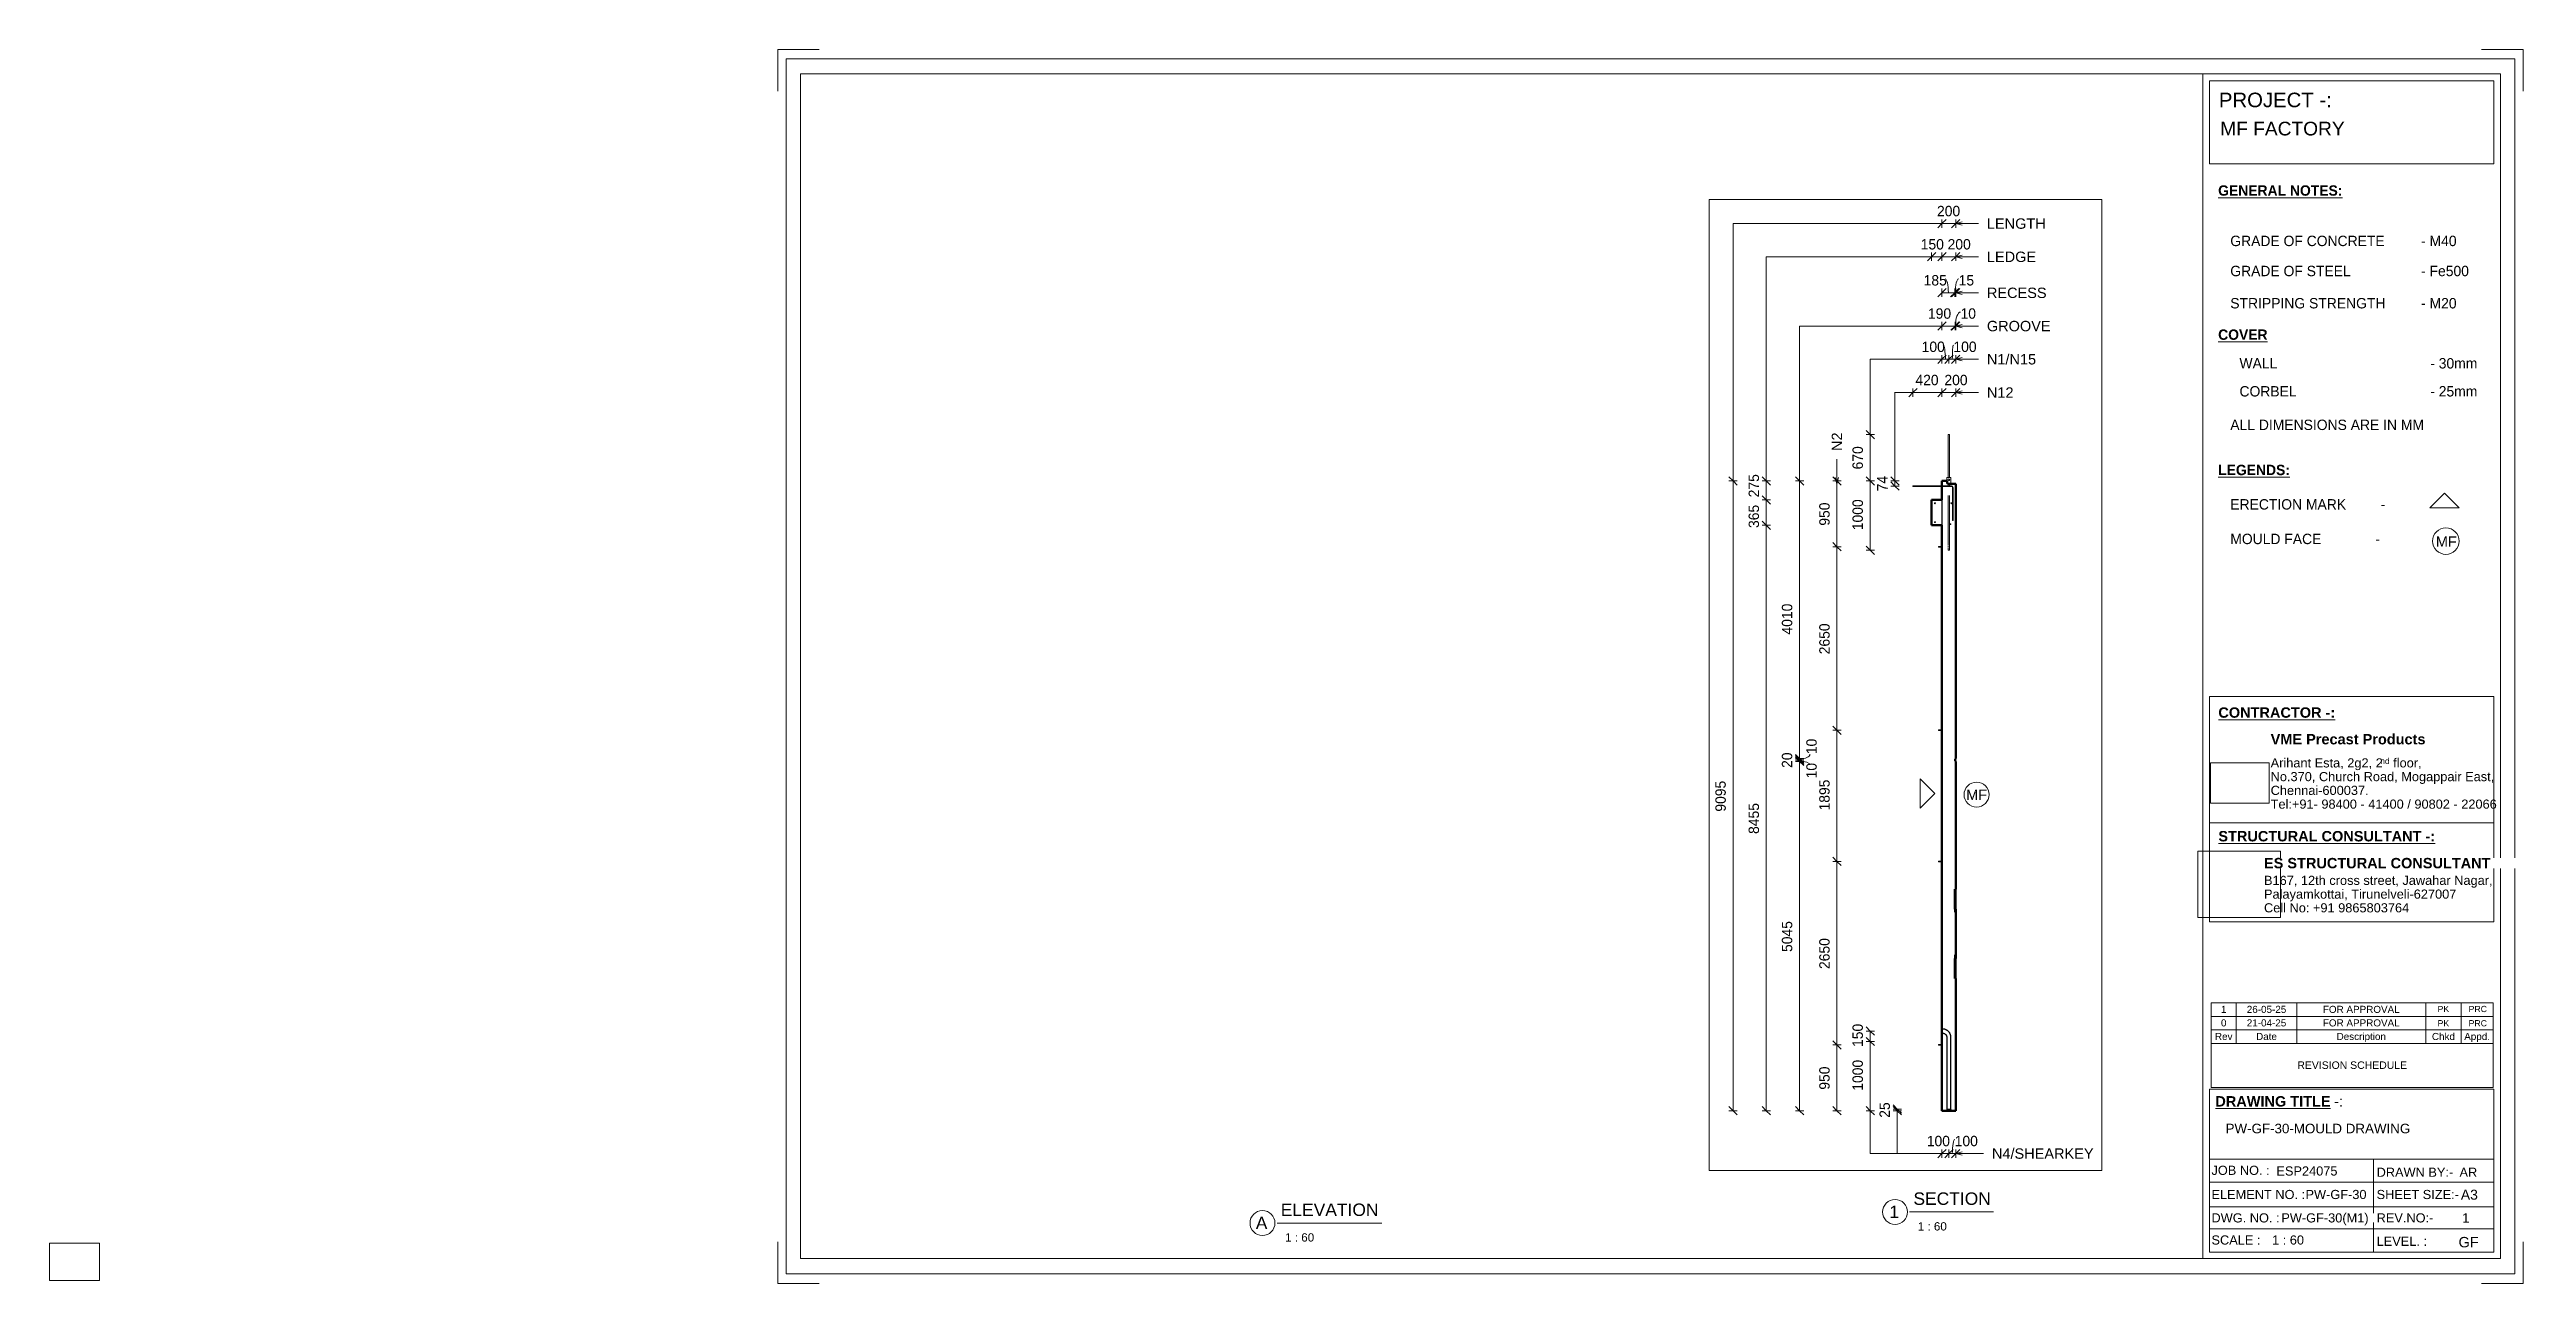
# Paper-space layout 'Layout1' of a CAD drawing. Header units: millimetres. Extents: x 0 to 596, y -1 to 296.
# The model-space entities are those that its viewports show. They can reach past a viewport. Long polylines and large blocks are cut down to what shows.
import ezdxf

# ---------------------------------------------------------------- set-up
doc = ezdxf.new("R2010")
doc.units = ezdxf.units.MM
doc.linetypes.add('Dash', pattern=[6.36, 3.18, -3.18])
for name, color, linetype, lineweight in [('A-ANNO-DIMS', 211, 'Continuous', 9), ('A-ANNO-DIMS-60', 211, 'Continuous', 9), ('A-DETL-THIN', 151, 'Continuous', 18), ('A-GENM', 13, 'Continuous', 18), ('A-WALL', 113, 'Continuous', 25), ('A-WALL-HDLN', 110, 'Dash', 25), ('G-ANNO-SCHD', 231, 'Continuous', 9), ('G-ANNO-TEXT', 231, 'Continuous', 9), ('G-ANNO-TTLB', 6, 'Continuous', 9), ('G-ANNO-TTLB-MEDM', 33, 'Continuous', 9), ('G-ANNO-TTLB-THIN', 151, 'Continuous', 9), ('S-BEAM', 12, 'Continuous', 18), ('S-RBAR', 171, 'Continuous', 18)]:
    doc.layers.add(name, color=color, linetype=linetype, lineweight=lineweight)
doc.layers.add('G-ANNO-NPLT', color=191, linetype='Continuous')
doc.styles.add('Arial_1', font='arial.ttf', dxfattribs={"height": 150})
doc.styles.add('Arial_10', font='arial.ttf', dxfattribs={"height": 2.3})
doc.styles.add('Arial_11', font='arial.ttf', dxfattribs={"height": 1.8})
doc.styles.add('Arial_12', font='arial.ttf', dxfattribs={"height": 1.7})
doc.styles.add('Arial_13', font='arial.ttf', dxfattribs={"height": 2})
doc.styles.add('Arial_14', font='arial.ttf', dxfattribs={"height": 3})
doc.styles.add('Arial_15', font='arial.ttf', dxfattribs={"height": 1.5})
doc.styles.add('Arial_3', font='arial.ttf', dxfattribs={"height": 3.5})
doc.styles.add('Arial_4', font='arial.ttf', dxfattribs={"height": 2.2})
doc.styles.add('Arial_5', font='arial.ttf', dxfattribs={"height": 2.4})
doc.styles.add('Arial_6', font='arial.ttf', dxfattribs={"height": 2.5})
doc.styles.add('Arial_7', font='arial.ttf', dxfattribs={"height": 1.42976})
doc.styles.add('Arial_8', font='arial.ttf', dxfattribs={"height": 2.25})
doc.styles.add('Arial_9', font='arial.ttf', dxfattribs={"height": 3.3})
doc.styles.add('Arial_B', font='arialbd.ttf', dxfattribs={"height": 2.5})
doc.styles.add('Nirmala UI Semilight', font='NirmalaS.ttf', dxfattribs={"height": 150})
doc.styles.add('Nirmala UI Semilight_1', font='NirmalaS.ttf', dxfattribs={"height": 2.5})
doc.styles.add('Nirmala UI Semilight_B', font='', dxfattribs={"height": 2.5})
doc.styles.get('Nirmala UI Semilight_B').set_extended_font_data('Nirmala UI Semilight', bold=True)
doc.dimstyles.new('Arrow_Filled_-_2_5_NI_UI', dxfattribs={"dimscale": 304.8, "dimtxt": 157.104592, "dimasz": 0.393701, "dimexe": 0.19685, "dimexo": 0.0625, "dimgap": 0.19685, "dimtad": 1, "dimdec": 4, "dimzin": 0, "dimdsep": 46, "dimtxsty": 'Nirmala UI Semilight', "dimblk1": 'OBLIQUE', "dimblk2": 'OBLIQUE', "dimsah": 1, "dimcen": 0.09, "dimazin": 0, "dimtfac": 1, "dimtdec": 4, "dimtix": 1, "dimtmove": 0, "dimatfit": 3, "dimfxl": 0.19685, "dimfxlon": 1, "dimtvp": 1, "dimtolj": 1, "dimtzin": 0, "dimarcsym": 2})
doc.dimstyles.new('Arrow_Filled_-_2_5_NI_UI_1', dxfattribs={"dimscale": 304.8, "dimtxt": 157.104592, "dimasz": 0.393701, "dimexe": 0.19685, "dimexo": 0.0625, "dimgap": 0.19685, "dimtad": 1, "dimdec": 4, "dimzin": 0, "dimdsep": 46, "dimtxsty": 'Nirmala UI Semilight', "dimblk1": 'OBLIQUE', "dimblk2": 'OBLIQUE', "dimsah": 1, "dimcen": 0.09, "dimazin": 0, "dimtfac": 1, "dimtdec": 4, "dimtix": 1, "dimtmove": 2, "dimatfit": 3, "dimfxl": 0.19685, "dimfxlon": 1, "dimtvp": 1, "dimtolj": 1, "dimtzin": 0, "dimarcsym": 2})
doc.dimstyles.new('Arrow_Filled_-_2_5_NI_UI_2', dxfattribs={"dimscale": 304.8, "dimtxt": 157.104592, "dimasz": 0.393701, "dimexe": 0.19685, "dimexo": 0.0625, "dimgap": 0.19685, "dimtad": 1, "dimdec": 4, "dimzin": 0, "dimdsep": 46, "dimtxsty": 'Nirmala UI Semilight', "dimblk1": 'OBLIQUE', "dimblk2": 'OBLIQUE', "dimsah": 1, "dimcen": 0.09, "dimazin": 0, "dimtfac": 1, "dimtdec": 4, "dimtix": 1, "dimtmove": 1, "dimatfit": 3, "dimfxl": 0.19685, "dimfxlon": 1, "dimtvp": 1, "dimtolj": 1, "dimtzin": 0, "dimarcsym": 2})
picture_1 = doc.add_image_def('image1.jpg', size_in_pixel=(996, 686))
picture_2 = doc.add_image_def('image2.jpg', size_in_pixel=(1600, 1280))

psp = doc.layouts.get("Layout1")

msp = doc.modelspace()

# ---------------------------------------------------------------- texts
at = {"layer": 'G-ANNO-TEXT', "color": 7, "char_height": 150, "attachment_point": 1, "style": 'Arial_1'}
for s, insert, width in [('LENGTH', (5849.68431, 11491.93379), 1029.36675), ('LEDGE', (5849.81603, 11011.93379), 856.20225), ('RECESS', (5849.81603, 10491.93379), 1038.987), ('GROOVE', (5849.68431, 10011.93379), 1111.138875), ('N1/N15', (5849.68431, 9531.93379), 856.20225), ('N12', (5849.68431, 9051.93379), 461.772), ('MF', (5550.07483, 3242.05842), 360.759375), ('N4/SHEARKEY', (5922.81819, -1938.54081), 1770.126)]:
    msp.add_mtext(s, dxfattribs=dict(at, insert=insert, width=width))
at = {"layer": 'G-ANNO-TEXT', "color": 7, "insert": (3609.75945, 8132.57803), "char_height": 150, "width": 322.278375, "attachment_point": 1, "rotation": 90, "style": 'Arial_1'}
msp.add_mtext('N2', dxfattribs=at)

# ---------------------------------------------------------------- blocks, each defined once
blk = doc.blocks.new('ES-Landscape-A3 - ES-Landscape-A3-502445-PW-GF-30-MOULD DRAWING')
at = {"layer": 'G-ANNO-TTLB'}
for p, q in [((175.24, 296.27), (185.24, 296.27)), ((175.24, 296.27), (175.24, 286.27)), ((595.24, 296.27), (585.24, 296.27)), ((595.24, 296.27), (595.24, 286.27)), ((519.77, 140.54), (588.2, 140.54)), ((519.77, 86.33), (519.77, 140.54)), ((588.2, 86.33), (588.2, 140.54)), ((519.77, 110.14), (588.2, 110.14)), ((519.77, 6.78), (519.77, 46.03)), ((588.2, 6.78), (588.2, 46.03)), ((559.23, 29.2), (559.23, 6.78)), ((175.24, -0.73), (175.24, 9.27)), ((595.24, -0.73), (595.24, 9.27)), ((175.24, -0.73), (185.24, -0.73)), ((595.24, -0.73), (585.24, -0.73))]:
    blk.add_line(p, q, dxfattribs=at)
at = {"layer": 'G-ANNO-TTLB-MEDM'}
for p, q in [((180.73, 290.44), (180.73, 5.31)), ((180.73, 290.44), (589.79, 290.44)), ((518.17, 290.44), (518.17, 5.31)), ((519.77, 268.77), (519.77, 288.77)), ((519.77, 288.77), (588.2, 288.77)), ((588.2, 288.77), (588.2, 268.77)), ((589.79, 290.44), (589.79, 5.31)), ((588.2, 268.77), (519.77, 268.77)), ((519.77, 86.33), (588.2, 86.33)), ((519.77, 6.78), (588.2, 6.78)), ((180.73, 5.31), (589.79, 5.31))]:
    blk.add_line(p, q, dxfattribs=at)
at = {"layer": 'G-ANNO-TTLB-THIN'}
for p, q in [((177.29, 294.03), (177.29, 1.56)), ((593.23, 294.03), (177.29, 294.03)), ((593.23, 1.56), (593.23, 294.03)), ((519.77, 46.03), (588.2, 46.03)), ((519.77, 29.2), (588.2, 29.2)), ((519.77, 23.64), (588.2, 23.64)), ((519.77, 17.68), (588.2, 17.68)), ((519.77, 12.43), (588.2, 12.43)), ((177.29, 1.56), (593.23, 1.56))]:
    blk.add_line(p, q, dxfattribs=at)
at = {"layer": 'G-ANNO-TTLB', "insert": (534.5, 131.53), "char_height": 2.5, "width": 45.135, "attachment_point": 1, "style": 'Arial_B', "bg_fill": 3, "box_fill_scale": 0, "bg_fill_color": 256, "bg_fill_true_color": 3254780160, "bg_fill_transparency": 256}
blk.add_mtext('VME Precast Products', dxfattribs=at)
at = {"layer": 'G-ANNO-TTLB', "attachment_point": 1}
for s, insert, char_height, width, style in [('Arihant Esta, 2g2, 2', (534.5, 125.68), 2.2, 31.9873, 'Arial_4'), ('nd', (560.89, 125.72), 1.43, 2.7257, 'Arial_7'), (' floor,', (563.14, 125.68), 2.2, 9.1392, 'Arial_4'), ('No.370, Church Road, Mogappair East,', (534.5, 122.37), 2.2, 63.4135, 'Arial_4'), ('Tel:+91- 98400 - 41400 / 90802 - 22066 ', (534.5, 115.75), 2.2, 65.2574, 'Arial_4'), ('Chennai-600037.', (534.5, 119.06), 2.2, 27.6582, 'Arial_4'), ('Cell No: +91 9865803764', (532.9, 90.79), 2.2, 41.0464, 'Arial_4'), ('Palayamkottai, Tirunelveli-627007', (532.9, 94.09), 2.2, 54.4346, 'Arial_4'), ('JOB NO. :', (520.26, 27.61), 2.2, 16.5949, 'Arial_4'), ('DRAWN BY:-', (560, 27.14), 2.2, 21.7257, 'Arial_4'), ('ELEMENT NO. :', (520.26, 21.79), 2.2, 26.5359, 'Arial_4'), ('SHEET SIZE:-', (560, 21.79), 2.2, 23.2489, 'Arial_4'), ('DWG. NO. :', (520.26, 16.16), 2.2, 19.481, 'Arial_4'), ('REV.NO:-', (560, 16.16), 2.2, 16.0338, 'Arial_4'), ('SCALE :', (520.26, 10.84), 2.2, 13.8692, 'Arial_4'), ('LEVEL. :', (560, 10.53), 2.2, 14.3502, 'Arial_4')]:
    blk.add_mtext(s, dxfattribs=dict(at, insert=insert, char_height=char_height, width=width, style=style))
at = {"layer": 'G-ANNO-TTLB'}
image = blk.add_image(picture_1, insert=(520, 114.84), size_in_units=(14.11, 9.72), dxfattribs=at)
image.dxf.flags = 7
image = blk.add_image(picture_2, insert=(516.95, 87.39), size_in_units=(19.92, 15.93), dxfattribs=at)
image.dxf.flags = 7
at = {"layer": 'G-ANNO-TTLB', "attachment_point": 1, "bg_fill": 3, "box_fill_scale": 0, "bg_fill_color": 256, "bg_fill_true_color": 3254780160, "bg_fill_transparency": 256}
for s, insert, char_height, width, style in [('PROJECT -:', (522.05, 285.89), 3.5, 33.3502, 'Arial_3'), ('\\LCONTRACTOR -:', (521.92, 137.94), 2.5, 33.9114, 'Arial_B'), ('\\LSTRUCTURAL CONSULTANT -:', (521.92, 108.18), 2.5, 62.8523, 'Arial_B'), ('ES STRUCTURAL CONSULTANT', (532.9, 101.7), 2.5, 65.6582, 'Arial_B'), ('\\LDRAWING TITLE', (521.19, 44.36), 2.5, 33.4304, 'Arial_B'), ('A3', (580.27, 21.84), 2.4, 4.9705, 'Arial_5')]:
    blk.add_mtext(s, dxfattribs=dict(at, insert=insert, char_height=char_height, width=width, style=style))
at = {"layer": 'G-ANNO-TTLB', "insert": (532.9, 97.4), "char_height": 2.2, "width": 65.1772, "attachment_point": 1, "style": 'Arial_4'}
blk.add_mtext('B167, 12th cross street, Jawahar Nagar,', dxfattribs=at)
at = {"layer": 'G-ANNO-TTLB', "insert": (548.78, 44.36), "char_height": 2.5, "width": 1.2025, "attachment_point": 1, "style": 'Arial_B', "bg_fill": 3, "box_fill_scale": 0, "bg_fill_color": 256, "bg_fill_true_color": 3254780160, "bg_fill_transparency": 256}
blk.add_mtext('\\fArial|b1|i0|c0|p34|; ', dxfattribs=at)
at = {"layer": 'G-ANNO-TTLB', "insert": (549.77, 44.36), "char_height": 2.5, "width": 2.6456, "attachment_point": 1, "style": 'Arial_6', "bg_fill": 3, "box_fill_scale": 0, "bg_fill_color": 256, "bg_fill_true_color": 3254780160, "bg_fill_transparency": 256}
blk.add_mtext('-:', dxfattribs=at)
blk = doc.blocks.new('Viewport - M_View Title-1040-PW-GF-30-MOULD DRAWING')
at = {"layer": 'G-ANNO-TTLB'}
for start, end in [(360, 180), (180, 0)]:
    blk.add_arc((-3.5, 0), 3, start, end, dxfattribs=at)
blk = doc.blocks.new('RR spread anchor face based - RR-SA-2_5-150-1726819-Elevation Right')
at = {"layer": 'A-GENM'}
for p, q in [((17885.43, 6755), (17890.43, 6755)), ((17885.43, 6755), (17885.43, 6745)), ((17890.43, 6755), (17935.43, 6755)), ((17890.43, 6755), (17890.43, 6745)), ((17890.43, 6745), (17885.43, 6745)), ((17935.43, 6745), (17890.43, 6745))]:
    blk.add_line(p, q, dxfattribs=at)
blk = doc.blocks.new('RR spread anchor face based - RR-SA-7_5-260-1726841-Elevation Right')
at = {"layer": 'A-GENM'}
for p, q in [((18008.06222, 7751.596), (18005.56222, 7746.596)), ((18063.06222, 7751.596), (18008.06222, 7751.596)), ((18065.56222, 7746.596), (18063.06222, 7751.596)), ((18005.56222, 7746.596), (18005.56222, 7700)), ((18065.56222, 7660), (18065.56222, 7746.596)), ((18022.56222, 7714.096), (18022.56222, 7718.096)), ((18048.56222, 7718.096), (18048.56222, 7714.096))]:
    blk.add_line(p, q, dxfattribs=at)
for centre, start, end in [((18035.56222, 7718.096), 0, 180), ((18035.56222, 7714.096), 180, 0)]:
    blk.add_arc(centre, 13, start, end, dxfattribs=at)
blk = doc.blocks.new('DIMBLOCK104-Elevation Right')
at = {"layer": 'A-ANNO-DIMS-60'}
for p, q in [((2184.87, 7700), (2124.87, 7760)), ((2184.87, 7700), (2124.87, 7700)), ((2184.87, 7700), (2184.87, -1395)), ((2184.87, 7700), (2244.87, 7640)), ((2184.87, 7700), (2244.87, 7700)), ((2184.87, -1395), (2124.87, -1335)), ((2184.87, -1395), (2124.87, -1395)), ((2184.87, -1395), (2244.87, -1455)), ((2184.87, -1395), (2244.87, -1395))]:
    blk.add_line(p, q, dxfattribs=at)
at = {"layer": 'A-ANNO-DIMS-60', "color": 0, "insert": (1929.17, 2923.98), "char_height": 150, "width": 548.4378, "attachment_point": 1, "rotation": 90, "line_spacing_factor": 1.142579, "style": 'Nirmala UI Semilight'}
blk.add_mtext('9095', dxfattribs=at)
blk = doc.blocks.new('_Oblique')
at = {"color": 0, "linetype": 'ByBlock', "lineweight": -2}
blk.add_line((-0.5, -0.5), (0.5, 0.5), dxfattribs=at)
blk = doc.blocks.new('DIMBLOCK105-Elevation Right')
at = {"layer": 'A-ANNO-DIMS-60'}
for p, q in [((2664.87, 7700), (2604.87, 7760)), ((2664.87, 7700), (2604.87, 7700)), ((2664.87, 7700), (2664.87, 7425)), ((2664.87, 7700), (2724.87, 7640)), ((2664.87, 7700), (2724.87, 7700)), ((2664.87, 7425), (2604.87, 7485)), ((2664.87, 7425), (2604.87, 7425)), ((2664.87, 7425), (2724.87, 7365)), ((2664.87, 7425), (2724.87, 7425))]:
    blk.add_line(p, q, dxfattribs=at)
at = {"layer": 'A-ANNO-DIMS-60', "color": 0, "insert": (2409.17, 7463.74), "char_height": 150, "width": 404.4729, "attachment_point": 1, "rotation": 90, "line_spacing_factor": 1.142579, "style": 'Nirmala UI Semilight'}
blk.add_mtext('275', dxfattribs=at)
blk = doc.blocks.new('DIMBLOCK106-Elevation Right')
at = {"layer": 'A-ANNO-DIMS-60'}
for p, q in [((2664.87, 7425), (2604.87, 7485)), ((2664.87, 7425), (2604.87, 7425)), ((2664.87, 7425), (2664.87, 7060)), ((2664.87, 7425), (2724.87, 7365)), ((2664.87, 7425), (2724.87, 7425)), ((2664.87, 7060), (2604.87, 7120)), ((2664.87, 7060), (2604.87, 7060)), ((2664.87, 7060), (2724.87, 7000)), ((2664.87, 7060), (2724.87, 7060))]:
    blk.add_line(p, q, dxfattribs=at)
at = {"layer": 'A-ANNO-DIMS-60', "color": 0, "insert": (2409.17, 7020.86), "char_height": 150, "width": 411.3284, "attachment_point": 1, "rotation": 90, "line_spacing_factor": 1.142579, "style": 'Nirmala UI Semilight'}
blk.add_mtext('365', dxfattribs=at)
blk = doc.blocks.new('DIMBLOCK107-Elevation Right')
at = {"layer": 'A-ANNO-DIMS-60'}
for p, q in [((2664.87, 7060), (2604.87, 7120)), ((2664.87, 7060), (2604.87, 7060)), ((2664.87, 7060), (2664.87, -1395)), ((2664.87, 7060), (2724.87, 7000)), ((2664.87, 7060), (2724.87, 7060)), ((2664.87, -1395), (2604.87, -1335)), ((2664.87, -1395), (2604.87, -1395)), ((2664.87, -1395), (2724.87, -1455)), ((2664.87, -1395), (2724.87, -1395))]:
    blk.add_line(p, q, dxfattribs=at)
at = {"layer": 'A-ANNO-DIMS-60', "color": 0, "insert": (2409.17, 2602.56), "char_height": 150, "width": 551.8656, "attachment_point": 1, "rotation": 90, "line_spacing_factor": 1.142579, "style": 'Nirmala UI Semilight'}
blk.add_mtext('8455', dxfattribs=at)
blk = doc.blocks.new('DIMBLOCK108-Elevation Right')
at = {"layer": 'A-ANNO-DIMS-60'}
for p, q in [((4164.87, 8370), (4104.87, 8430)), ((4164.87, 8370), (4104.87, 8370)), ((4164.87, 8370), (4164.87, 7700)), ((4164.87, 8370), (4224.87, 8310)), ((4164.87, 8370), (4224.87, 8370)), ((4164.87, 7700), (4104.87, 7760)), ((4164.87, 7700), (4104.87, 7700)), ((4164.87, 7700), (4224.87, 7640)), ((4164.87, 7700), (4224.87, 7700))]:
    blk.add_line(p, q, dxfattribs=at)
at = {"layer": 'A-ANNO-DIMS-60', "color": 0, "insert": (3909.17, 7866.47), "char_height": 150, "width": 404.4729, "attachment_point": 1, "rotation": 90, "line_spacing_factor": 1.142579, "style": 'Nirmala UI Semilight'}
blk.add_mtext('670', dxfattribs=at)
blk = doc.blocks.new('DIMBLOCK109-Elevation Right')
at = {"layer": 'A-ANNO-DIMS-60'}
for p, q in [((4164.87, 7700), (4104.87, 7760)), ((4164.87, 7700), (4104.87, 7700)), ((4164.87, 7700), (4164.87, 6700)), ((4164.87, 7700), (4224.87, 7640)), ((4164.87, 7700), (4224.87, 7700)), ((4164.87, 6700), (4104.87, 6760)), ((4164.87, 6700), (4104.87, 6700)), ((4164.87, 6700), (4224.87, 6640)), ((4164.87, 6700), (4224.87, 6700))]:
    blk.add_line(p, q, dxfattribs=at)
at = {"layer": 'A-ANNO-DIMS-60', "color": 0, "insert": (3909.17, 6988.62), "char_height": 150, "width": 507.305, "attachment_point": 1, "rotation": 90, "line_spacing_factor": 1.142579, "style": 'Nirmala UI Semilight'}
blk.add_mtext('1000', dxfattribs=at)
blk = doc.blocks.new('DIMBLOCK110-Elevation Right')
at = {"layer": 'A-ANNO-DIMS-60'}
for p, q in [((3684.87, 7700), (3624.87, 7760)), ((3684.87, 7700), (3624.87, 7700)), ((3684.87, 7700), (3684.87, 6750)), ((3684.87, 7700), (3744.87, 7640)), ((3684.87, 7700), (3744.87, 7700)), ((3684.87, 6750), (3624.87, 6810)), ((3684.87, 6750), (3624.87, 6750)), ((3684.87, 6750), (3744.87, 6690)), ((3684.87, 6750), (3744.87, 6750))]:
    blk.add_line(p, q, dxfattribs=at)
at = {"layer": 'A-ANNO-DIMS-60', "color": 0, "insert": (3429.17, 7053.61), "char_height": 150, "width": 411.3284, "attachment_point": 1, "rotation": 90, "line_spacing_factor": 1.142579, "style": 'Nirmala UI Semilight'}
blk.add_mtext('950', dxfattribs=at)
blk = doc.blocks.new('DIMBLOCK111-Elevation Right')
at = {"layer": 'A-ANNO-DIMS-60'}
for p, q in [((3684.87, 6750), (3624.87, 6810)), ((3684.87, 6750), (3624.87, 6750)), ((3684.87, 6750), (3684.87, 4100)), ((3684.87, 6750), (3744.87, 6690)), ((3684.87, 6750), (3744.87, 6750)), ((3684.87, 4100), (3624.87, 4160)), ((3684.87, 4100), (3624.87, 4100)), ((3684.87, 4100), (3744.87, 4040)), ((3684.87, 4100), (3744.87, 4100))]:
    blk.add_line(p, q, dxfattribs=at)
at = {"layer": 'A-ANNO-DIMS-60', "color": 0, "insert": (3429.17, 5196.48), "char_height": 150, "width": 548.4378, "attachment_point": 1, "rotation": 90, "line_spacing_factor": 1.142579, "style": 'Nirmala UI Semilight'}
blk.add_mtext('2650', dxfattribs=at)
blk = doc.blocks.new('DIMBLOCK112-Elevation Right')
at = {"layer": 'A-ANNO-DIMS-60'}
for p, q in [((3684.87, 4100), (3624.87, 4160)), ((3684.87, 4100), (3624.87, 4100)), ((3684.87, 4100), (3684.87, 2205)), ((3684.87, 4100), (3744.87, 4040)), ((3684.87, 4100), (3744.87, 4100)), ((3684.87, 2205), (3624.87, 2265)), ((3684.87, 2205), (3624.87, 2205)), ((3684.87, 2205), (3744.87, 2145)), ((3684.87, 2205), (3744.87, 2205))]:
    blk.add_line(p, q, dxfattribs=at)
at = {"layer": 'A-ANNO-DIMS-60', "color": 0, "insert": (3429.17, 2941.12), "char_height": 150, "width": 507.305, "attachment_point": 1, "rotation": 90, "line_spacing_factor": 1.142579, "style": 'Nirmala UI Semilight'}
blk.add_mtext('1895', dxfattribs=at)
blk = doc.blocks.new('DIMBLOCK113-Elevation Right')
at = {"layer": 'A-ANNO-DIMS-60'}
for p, q in [((3684.87, 2205), (3624.87, 2265)), ((3684.87, 2205), (3624.87, 2205)), ((3684.87, 2205), (3684.87, -445)), ((3684.87, 2205), (3744.87, 2145)), ((3684.87, 2205), (3744.87, 2205)), ((3684.87, -445), (3624.87, -385)), ((3684.87, -445), (3624.87, -445)), ((3684.87, -445), (3744.87, -505)), ((3684.87, -445), (3744.87, -445))]:
    blk.add_line(p, q, dxfattribs=at)
at = {"layer": 'A-ANNO-DIMS-60', "color": 0, "insert": (3429.17, 651.48), "char_height": 150, "width": 548.4378, "attachment_point": 1, "rotation": 90, "line_spacing_factor": 1.142579, "style": 'Nirmala UI Semilight'}
blk.add_mtext('2650', dxfattribs=at)
blk = doc.blocks.new('DIMBLOCK114-Elevation Right')
at = {"layer": 'A-ANNO-DIMS-60'}
for p, q in [((3684.87, -445), (3624.87, -385)), ((3684.87, -445), (3624.87, -445)), ((3684.87, -445), (3684.87, -1395)), ((3684.87, -445), (3744.87, -505)), ((3684.87, -445), (3744.87, -445)), ((3684.87, -1395), (3624.87, -1335)), ((3684.87, -1395), (3624.87, -1395)), ((3684.87, -1395), (3744.87, -1455)), ((3684.87, -1395), (3744.87, -1395))]:
    blk.add_line(p, q, dxfattribs=at)
at = {"layer": 'A-ANNO-DIMS-60', "color": 0, "insert": (3429.17, -1091.39), "char_height": 150, "width": 411.3284, "attachment_point": 1, "rotation": 90, "line_spacing_factor": 1.142579, "style": 'Nirmala UI Semilight'}
blk.add_mtext('950', dxfattribs=at)
blk = doc.blocks.new('DIMBLOCK115-Elevation Right')
at = {"layer": 'A-ANNO-DIMS-60'}
for p, q in [((3144.87, 7700), (3084.87, 7760)), ((3144.87, 7700), (3084.87, 7700)), ((3144.87, 7700), (3144.87, 3690)), ((3144.87, 7700), (3204.87, 7640)), ((3144.87, 7700), (3204.87, 7700)), ((3144.87, 3690), (3084.87, 3750)), ((3144.87, 3690), (3084.87, 3690)), ((3144.87, 3690), (3204.87, 3630)), ((3144.87, 3690), (3204.87, 3690))]:
    blk.add_line(p, q, dxfattribs=at)
at = {"layer": 'A-ANNO-DIMS-60', "color": 0, "insert": (2889.17, 5482.19), "char_height": 150, "width": 510.7327, "attachment_point": 1, "rotation": 90, "line_spacing_factor": 1.142579, "style": 'Nirmala UI Semilight'}
blk.add_mtext('4010', dxfattribs=at)
blk = doc.blocks.new('DIMBLOCK116-Elevation Right')
at = {"layer": 'A-ANNO-DIMS-60'}
for p, q in [((3144.87, 3690), (3084.87, 3750)), ((3144.87, 3680), (3084.87, 3740)), ((3144.87, 3690), (3084.87, 3690)), ((3144.87, 3690), (3144.87, 3680)), ((3144.87, 3690), (3204.87, 3630)), ((3144.87, 3690), (3204.87, 3690)), ((3144.87, 3680), (3084.87, 3680)), ((3144.87, 3680), (3204.87, 3620)), ((3144.87, 3680), (3204.87, 3680))]:
    blk.add_line(p, q, dxfattribs=at)
blk.add_ellipse((3144.87, 3753.95), major_axis=(150.34, 0), ratio=0.458659, start_param=4.712389, end_param=6.283185, dxfattribs=at)
at = {"layer": 'A-ANNO-DIMS-60', "color": 0, "insert": (3242.33, 3753.95), "char_height": 150, "width": 233.0861, "attachment_point": 1, "rotation": 90, "line_spacing_factor": 1.142579, "style": 'Nirmala UI Semilight'}
blk.add_mtext('10', dxfattribs=at)
blk = doc.blocks.new('DIMBLOCK117-Elevation Right')
at = {"layer": 'A-ANNO-DIMS-60'}
for p, q in [((3144.87, 3680), (3084.87, 3740)), ((3144.87, 3660), (3084.87, 3720)), ((3144.87, 3680), (3084.87, 3680)), ((3144.87, 3680), (3144.87, 3660)), ((3144.87, 3680), (3204.87, 3620)), ((3144.87, 3680), (3204.87, 3680)), ((3144.87, 3660), (3084.87, 3660)), ((3144.87, 3660), (3204.87, 3600)), ((3144.87, 3660), (3204.87, 3660))]:
    blk.add_line(p, q, dxfattribs=at)
at = {"layer": 'A-ANNO-DIMS-60', "color": 0, "insert": (2889.17, 3555.74), "char_height": 150, "width": 274.2189, "attachment_point": 1, "rotation": 90, "line_spacing_factor": 1.142579, "style": 'Nirmala UI Semilight'}
blk.add_mtext('20', dxfattribs=at)
blk = doc.blocks.new('DIMBLOCK118-Elevation Right')
at = {"layer": 'A-ANNO-DIMS-60'}
for p, q in [((3144.87, 3660), (3084.87, 3720)), ((3144.87, 3650), (3084.87, 3710)), ((3144.87, 3660), (3084.87, 3660)), ((3144.87, 3660), (3144.87, 3650)), ((3144.87, 3660), (3204.87, 3600)), ((3144.87, 3660), (3204.87, 3660)), ((3144.87, 3650), (3084.87, 3650)), ((3144.87, 3650), (3204.87, 3590)), ((3144.87, 3650), (3204.87, 3650))]:
    blk.add_line(p, q, dxfattribs=at)
blk.add_ellipse((3144.87, 3598.74), major_axis=(150.34, 0), ratio=0.374192, start_param=0, end_param=1.570796, dxfattribs=at)
at = {"layer": 'A-ANNO-DIMS-60', "color": 0, "insert": (3242.33, 3404.51), "char_height": 150, "width": 233.0861, "attachment_point": 1, "rotation": 90, "line_spacing_factor": 1.142579, "style": 'Nirmala UI Semilight'}
blk.add_mtext('10', dxfattribs=at)
blk = doc.blocks.new('DIMBLOCK119-Elevation Right')
at = {"layer": 'A-ANNO-DIMS-60'}
for p, q in [((3144.87, 3650), (3084.87, 3710)), ((3144.87, 3650), (3084.87, 3650)), ((3144.87, 3650), (3144.87, -1395)), ((3144.87, 3650), (3204.87, 3590)), ((3144.87, 3650), (3204.87, 3650)), ((3144.87, -1395), (3084.87, -1335)), ((3144.87, -1395), (3084.87, -1395)), ((3144.87, -1395), (3204.87, -1455)), ((3144.87, -1395), (3204.87, -1395))]:
    blk.add_line(p, q, dxfattribs=at)
at = {"layer": 'A-ANNO-DIMS-60', "color": 0, "insert": (2889.17, 897.56), "char_height": 150, "width": 551.8656, "attachment_point": 1, "rotation": 90, "line_spacing_factor": 1.142579, "style": 'Nirmala UI Semilight'}
blk.add_mtext('5045', dxfattribs=at)
blk = doc.blocks.new('DIMBLOCK120-Elevation Right')
at = {"layer": 'A-ANNO-DIMS-60'}
for p, q in [((4164.87, -245), (4104.87, -185)), ((4164.87, -245), (4104.87, -245)), ((4164.87, -245), (4164.87, -395)), ((4164.87, -245), (4224.87, -305)), ((4164.87, -245), (4224.87, -245)), ((4164.87, -395), (4104.87, -335)), ((4164.87, -395), (4104.87, -395)), ((4164.87, -395), (4224.87, -455)), ((4164.87, -395), (4224.87, -395))]:
    blk.add_line(p, q, dxfattribs=at)
at = {"layer": 'A-ANNO-DIMS-60', "color": 0, "insert": (3909.17, -474.25), "char_height": 150, "width": 370.1955, "attachment_point": 1, "rotation": 90, "line_spacing_factor": 1.142579, "style": 'Nirmala UI Semilight'}
blk.add_mtext('150', dxfattribs=at)
blk = doc.blocks.new('DIMBLOCK121-Elevation Right')
at = {"layer": 'A-ANNO-DIMS-60'}
for p, q in [((4164.87, -395), (4104.87, -335)), ((4164.87, -395), (4104.87, -395)), ((4164.87, -395), (4164.87, -1395)), ((4164.87, -395), (4224.87, -455)), ((4164.87, -395), (4224.87, -395)), ((4164.87, -1395), (4104.87, -1335)), ((4164.87, -1395), (4104.87, -1395)), ((4164.87, -1395), (4224.87, -1455)), ((4164.87, -1395), (4224.87, -1395))]:
    blk.add_line(p, q, dxfattribs=at)
at = {"layer": 'A-ANNO-DIMS-60', "color": 0, "insert": (3909.17, -1106.38), "char_height": 150, "width": 507.305, "attachment_point": 1, "rotation": 90, "line_spacing_factor": 1.142579, "style": 'Nirmala UI Semilight'}
blk.add_mtext('1000', dxfattribs=at)
blk = doc.blocks.new('DIMBLOCK122-Elevation Right')
at = {"layer": 'A-ANNO-DIMS-60'}
for p, q in [((4554.87, -1370), (4494.87, -1310)), ((4554.87, -1395), (4494.87, -1335)), ((4554.87, -1370), (4494.87, -1370)), ((4554.87, -1370), (4554.87, -1395)), ((4554.87, -1370), (4614.87, -1430)), ((4554.87, -1370), (4614.87, -1370)), ((4554.87, -1395), (4494.87, -1395)), ((4554.87, -1395), (4614.87, -1455)), ((4554.87, -1395), (4614.87, -1395))]:
    blk.add_line(p, q, dxfattribs=at)
at = {"layer": 'A-ANNO-DIMS-60', "color": 0, "insert": (4299.17, -1496.76), "char_height": 150, "width": 274.2189, "attachment_point": 1, "rotation": 90, "line_spacing_factor": 1.142579, "style": 'Nirmala UI Semilight'}
blk.add_mtext('25', dxfattribs=at)
blk = doc.blocks.new('DIMBLOCK123-Elevation Right')
at = {"layer": 'A-ANNO-DIMS-60'}
for p, q in [((5200.57, -2013.34), (5260.57, -1953.34)), ((5200.57, -2013.34), (5200.57, -1953.34)), ((5300.57, -2013.34), (5360.57, -1953.34)), ((5300.57, -2013.34), (5300.57, -1953.34)), ((5200.57, -2013.34), (5140.57, -2073.34)), ((5200.57, -2013.34), (5300.57, -2013.34)), ((5200.57, -2013.34), (5200.57, -2073.34)), ((5300.57, -2013.34), (5240.57, -2073.34)), ((5300.57, -2013.34), (5300.57, -2073.34))]:
    blk.add_line(p, q, dxfattribs=at)
at = {"layer": 'A-ANNO-DIMS-60', "color": 0, "insert": (4981.88, -1757.63), "char_height": 150, "width": 370.1955, "attachment_point": 1, "line_spacing_factor": 1.142579, "style": 'Nirmala UI Semilight'}
blk.add_mtext('100', dxfattribs=at)
blk = doc.blocks.new('DIMBLOCK124-Elevation Right')
at = {"layer": 'A-ANNO-DIMS-60'}
for p, q in [((5300.57, -2013.34), (5360.57, -1953.34)), ((5300.57, -2013.34), (5300.57, -1953.34)), ((5400.57, -2013.34), (5460.57, -1953.34)), ((5400.57, -2013.34), (5400.57, -1953.34)), ((5300.57, -2013.34), (5240.57, -2073.34)), ((5300.57, -2013.34), (5400.57, -2013.34)), ((5300.57, -2013.34), (5300.57, -2073.34)), ((5400.57, -2013.34), (5340.57, -2073.34)), ((5400.57, -2013.34), (5400.57, -2073.34))]:
    blk.add_line(p, q, dxfattribs=at)
blk.add_ellipse((5384.86, -2013.34), major_axis=(0, 202.82), ratio=0.169044, start_param=0, end_param=1.570796, dxfattribs=at)
at = {"layer": 'A-ANNO-DIMS-60', "color": 0, "insert": (5384.86, -1757.63), "char_height": 150, "width": 370.1955, "attachment_point": 1, "line_spacing_factor": 1.142579, "style": 'Nirmala UI Semilight'}
blk.add_mtext('100', dxfattribs=at)
blk = doc.blocks.new('DIMBLOCK125-Elevation Right')
at = {"layer": 'A-ANNO-DIMS-60'}
for p, q in [((5200.57, 11417.14), (5260.57, 11477.14)), ((5200.57, 11417.14), (5200.57, 11477.14)), ((5400.57, 11417.14), (5460.57, 11477.14)), ((5400.57, 11417.14), (5400.57, 11477.14)), ((5200.57, 11417.14), (5140.57, 11357.14)), ((5200.57, 11417.14), (5400.57, 11417.14)), ((5200.57, 11417.14), (5200.57, 11357.14)), ((5400.57, 11417.14), (5340.57, 11357.14)), ((5400.57, 11417.14), (5400.57, 11357.14))]:
    blk.add_line(p, q, dxfattribs=at)
at = {"layer": 'A-ANNO-DIMS-60', "color": 0, "insert": (5129.18, 11672.84), "char_height": 150, "width": 411.3284, "attachment_point": 1, "line_spacing_factor": 1.142579, "style": 'Nirmala UI Semilight'}
blk.add_mtext('200', dxfattribs=at)
blk = doc.blocks.new('DIMBLOCK126-Elevation Right')
at = {"layer": 'A-ANNO-DIMS-60'}
for p, q in [((5200.57, 9457.14), (5260.57, 9517.14)), ((5200.57, 9457.14), (5200.57, 9517.14)), ((5300.57, 9457.14), (5360.57, 9517.14)), ((5300.57, 9457.14), (5300.57, 9517.14)), ((5200.57, 9457.14), (5140.57, 9397.14)), ((5200.57, 9457.14), (5300.57, 9457.14)), ((5200.57, 9457.14), (5200.57, 9397.14)), ((5300.57, 9457.14), (5240.57, 9397.14)), ((5300.57, 9457.14), (5300.57, 9397.14))]:
    blk.add_line(p, q, dxfattribs=at)
blk.add_ellipse((5216.08, 9457.14), major_axis=(0, 202.82), ratio=0.170024, start_param=4.712389, end_param=6.283185, dxfattribs=at)
at = {"layer": 'A-ANNO-DIMS-60', "color": 0, "insert": (4907.59, 9712.84), "char_height": 150, "width": 370.1955, "attachment_point": 1, "line_spacing_factor": 1.142579, "style": 'Nirmala UI Semilight'}
blk.add_mtext('100', dxfattribs=at)
blk = doc.blocks.new('DIMBLOCK127-Elevation Right')
at = {"layer": 'A-ANNO-DIMS-60'}
for p, q in [((5300.57, 9457.14), (5360.57, 9517.14)), ((5300.57, 9457.14), (5300.57, 9517.14)), ((5400.57, 9457.14), (5460.57, 9517.14)), ((5400.57, 9457.14), (5400.57, 9517.14)), ((5300.57, 9457.14), (5240.57, 9397.14)), ((5300.57, 9457.14), (5400.57, 9457.14)), ((5300.57, 9457.14), (5300.57, 9397.14)), ((5400.57, 9457.14), (5340.57, 9397.14)), ((5400.57, 9457.14), (5400.57, 9397.14))]:
    blk.add_line(p, q, dxfattribs=at)
blk.add_ellipse((5366.56, 9457.14), major_axis=(0, 202.82), ratio=0.078819, start_param=0, end_param=1.570796, dxfattribs=at)
at = {"layer": 'A-ANNO-DIMS-60', "color": 0, "insert": (5366.56, 9712.84), "char_height": 150, "width": 370.1955, "attachment_point": 1, "line_spacing_factor": 1.142579, "style": 'Nirmala UI Semilight'}
blk.add_mtext('100', dxfattribs=at)
blk = doc.blocks.new('DIMBLOCK128-Elevation Right')
at = {"layer": 'A-ANNO-DIMS-60'}
for p, q in [((5200.57, 10937.14), (5260.57, 10997.14)), ((5200.57, 10937.14), (5200.57, 10997.14)), ((5400.57, 10937.14), (5460.57, 10997.14)), ((5400.57, 10937.14), (5400.57, 10997.14)), ((5200.57, 10937.14), (5140.57, 10877.14)), ((5400.57, 10937.14), (5200.57, 10937.14)), ((5200.57, 10937.14), (5200.57, 10877.14)), ((5400.57, 10937.14), (5340.57, 10877.14)), ((5400.57, 10937.14), (5400.57, 10877.14))]:
    blk.add_line(p, q, dxfattribs=at)
at = {"layer": 'A-ANNO-DIMS-60', "color": 0, "insert": (5282.22, 11192.84), "char_height": 150, "width": 411.3284, "attachment_point": 1, "line_spacing_factor": 1.142579, "style": 'Nirmala UI Semilight'}
blk.add_mtext('200', dxfattribs=at)
blk = doc.blocks.new('DIMBLOCK129-Elevation Right')
at = {"layer": 'A-ANNO-DIMS-60'}
for p, q in [((5050.57, 10937.14), (5110.57, 10997.14)), ((5050.57, 10937.14), (5050.57, 10997.14)), ((5200.57, 10937.14), (5260.57, 10997.14)), ((5200.57, 10937.14), (5200.57, 10997.14)), ((5050.57, 10937.14), (4990.57, 10877.14)), ((5200.57, 10937.14), (5050.57, 10937.14)), ((5050.57, 10937.14), (5050.57, 10877.14)), ((5200.57, 10937.14), (5140.57, 10877.14)), ((5200.57, 10937.14), (5200.57, 10877.14))]:
    blk.add_line(p, q, dxfattribs=at)
at = {"layer": 'A-ANNO-DIMS-60', "color": 0, "insert": (4894.16, 11192.84), "char_height": 150, "width": 370.1955, "attachment_point": 1, "line_spacing_factor": 1.142579, "style": 'Nirmala UI Semilight'}
blk.add_mtext('150', dxfattribs=at)
blk = doc.blocks.new('DIMBLOCK130-Elevation Right')
at = {"layer": 'A-ANNO-DIMS-60'}
for p, q in [((5200.57, 9937.14), (5260.57, 9997.14)), ((5200.57, 9937.14), (5200.57, 9997.14)), ((5390.57, 9937.14), (5450.57, 9997.14)), ((5390.57, 9937.14), (5390.57, 9997.14)), ((5200.57, 9937.14), (5140.57, 9877.14)), ((5200.57, 9937.14), (5390.57, 9937.14)), ((5200.57, 9937.14), (5200.57, 9877.14)), ((5390.57, 9937.14), (5330.57, 9877.14)), ((5390.57, 9937.14), (5390.57, 9877.14))]:
    blk.add_line(p, q, dxfattribs=at)
at = {"layer": 'A-ANNO-DIMS-60', "color": 0, "insert": (4998.76, 10192.84), "char_height": 150, "width": 370.1955, "attachment_point": 1, "line_spacing_factor": 1.142579, "style": 'Nirmala UI Semilight'}
blk.add_mtext('190', dxfattribs=at)
blk = doc.blocks.new('DIMBLOCK131-Elevation Right')
at = {"layer": 'A-ANNO-DIMS-60'}
for p, q in [((5390.57, 9937.14), (5450.57, 9997.14)), ((5390.57, 9937.14), (5390.57, 9997.14)), ((5400.57, 9937.14), (5460.57, 9997.14)), ((5400.57, 9937.14), (5400.57, 9997.14)), ((5390.57, 9937.14), (5330.57, 9877.14)), ((5400.57, 9937.14), (5340.57, 9877.14)), ((5390.57, 9937.14), (5400.57, 9937.14)), ((5390.57, 9937.14), (5390.57, 9877.14)), ((5400.57, 9937.14), (5400.57, 9877.14))]:
    blk.add_line(p, q, dxfattribs=at)
blk.add_ellipse((5469.06, 9937.14), major_axis=(0, 202.82), ratio=0.362344, start_param=0, end_param=1.570796, dxfattribs=at)
at = {"layer": 'A-ANNO-DIMS-60', "color": 0, "insert": (5469.06, 10192.84), "char_height": 150, "width": 233.0861, "attachment_point": 1, "line_spacing_factor": 1.142579, "style": 'Nirmala UI Semilight'}
blk.add_mtext('10', dxfattribs=at)
blk = doc.blocks.new('DIMBLOCK132-Elevation Right')
at = {"layer": 'A-ANNO-DIMS-60'}
for p, q in [((4780.57, 8977.14), (4840.57, 9037.14)), ((4780.57, 8977.14), (4780.57, 9037.14)), ((5200.57, 8977.14), (5260.57, 9037.14)), ((5200.57, 8977.14), (5200.57, 9037.14)), ((4780.57, 8977.14), (4720.57, 8917.14)), ((4780.57, 8977.14), (5200.57, 8977.14)), ((4780.57, 8977.14), (4780.57, 8917.14)), ((5200.57, 8977.14), (5140.57, 8917.14)), ((5200.57, 8977.14), (5200.57, 8917.14))]:
    blk.add_line(p, q, dxfattribs=at)
at = {"layer": 'A-ANNO-DIMS-60', "color": 0, "insert": (4817.75, 9232.84), "char_height": 150, "width": 414.7561, "attachment_point": 1, "line_spacing_factor": 1.142579, "style": 'Nirmala UI Semilight'}
blk.add_mtext('420', dxfattribs=at)
blk = doc.blocks.new('DIMBLOCK133-Elevation Right')
at = {"layer": 'A-ANNO-DIMS-60'}
for p, q in [((5200.57, 8977.14), (5260.57, 9037.14)), ((5200.57, 8977.14), (5200.57, 9037.14)), ((5400.57, 8977.14), (5460.57, 9037.14)), ((5400.57, 8977.14), (5400.57, 9037.14)), ((5200.57, 8977.14), (5140.57, 8917.14)), ((5200.57, 8977.14), (5400.57, 8977.14)), ((5200.57, 8977.14), (5200.57, 8917.14)), ((5400.57, 8977.14), (5340.57, 8917.14)), ((5400.57, 8977.14), (5400.57, 8917.14))]:
    blk.add_line(p, q, dxfattribs=at)
at = {"layer": 'A-ANNO-DIMS-60', "color": 0, "insert": (5236.48, 9232.84), "char_height": 150, "width": 411.3284, "attachment_point": 1, "line_spacing_factor": 1.142579, "style": 'Nirmala UI Semilight'}
blk.add_mtext('200', dxfattribs=at)
blk = doc.blocks.new('DIMBLOCK134-Elevation Right')
at = {"layer": 'A-ANNO-DIMS-60'}
for p, q in [((4520.68, 7700), (4460.68, 7760)), ((4520.68, 7700), (4460.68, 7700)), ((4520.68, 7700), (4520.68, 7626)), ((4520.68, 7700), (4580.68, 7640)), ((4520.68, 7700), (4580.68, 7700)), ((4520.68, 7626), (4460.68, 7686)), ((4520.68, 7626), (4460.68, 7626)), ((4520.68, 7626), (4580.68, 7566)), ((4520.68, 7626), (4580.68, 7626))]:
    blk.add_line(p, q, dxfattribs=at)
at = {"layer": 'A-ANNO-DIMS-60', "color": 0, "insert": (4264.98, 7550.17), "char_height": 150, "width": 270.7912, "attachment_point": 1, "rotation": 90, "line_spacing_factor": 1.142579, "style": 'Nirmala UI Semilight'}
blk.add_mtext('74', dxfattribs=at)
blk = doc.blocks.new('DIMBLOCK135-Elevation Right')
at = {"layer": 'A-ANNO-DIMS-60'}
for p, q in [((5385.57, 10417.14), (5445.57, 10477.14)), ((5385.57, 10417.14), (5385.57, 10477.14)), ((5400.57, 10417.14), (5460.57, 10477.14)), ((5400.57, 10417.14), (5400.57, 10477.14)), ((5385.57, 10417.14), (5325.57, 10357.14)), ((5400.57, 10417.14), (5340.57, 10357.14)), ((5400.57, 10417.14), (5385.57, 10417.14)), ((5385.57, 10417.14), (5385.57, 10357.14)), ((5400.57, 10417.14), (5400.57, 10357.14))]:
    blk.add_line(p, q, dxfattribs=at)
blk.add_ellipse((5442.24, 10417.14), major_axis=(0, 202.82), ratio=0.242443, start_param=0, end_param=1.570796, dxfattribs=at)
at = {"layer": 'A-ANNO-DIMS-60', "color": 0, "insert": (5442.24, 10672.84), "char_height": 150, "width": 233.0861, "attachment_point": 1, "line_spacing_factor": 1.142579, "style": 'Nirmala UI Semilight'}
blk.add_mtext('15', dxfattribs=at)
blk = doc.blocks.new('DIMBLOCK136-Elevation Right')
at = {"layer": 'A-ANNO-DIMS-60'}
for p, q in [((5200.57, 10417.14), (5260.57, 10477.14)), ((5200.57, 10417.14), (5200.57, 10477.14)), ((5385.57, 10417.14), (5445.57, 10477.14)), ((5385.57, 10417.14), (5385.57, 10477.14)), ((5200.57, 10417.14), (5140.57, 10357.14)), ((5385.57, 10417.14), (5200.57, 10417.14)), ((5200.57, 10417.14), (5200.57, 10357.14)), ((5385.57, 10417.14), (5325.57, 10357.14)), ((5385.57, 10417.14), (5385.57, 10357.14))]:
    blk.add_line(p, q, dxfattribs=at)
blk.add_ellipse((5244.92, 10417.14), major_axis=(0, 202.82), ratio=0.237406, start_param=4.712389, end_param=6.283185, dxfattribs=at)
at = {"layer": 'A-ANNO-DIMS-60', "color": 0, "insert": (4936.42, 10672.84), "char_height": 150, "width": 370.1955, "attachment_point": 1, "line_spacing_factor": 1.142579, "style": 'Nirmala UI Semilight'}
blk.add_mtext('185', dxfattribs=at)

# ---------------------------------------------------------------- dimensions: what is measured, and where the dimension line sits
at = {"layer": 'A-ANNO-DIMS'}
for base, p1, p2, override, picture, middle in [((5400.56923, 11417.13897), (5200.56923, 11357.13897), (5400.56923, 11357.13897), {"dimpost": '<>', "dimfxl": 200}, 'DIMBLOCK125-Elevation Right', (5300.56923, 11554.64943)), ((5200.56923, 8977.13897), (4780.56923, 8917.13897), (5200.56923, 8917.13897), {"dimpost": '<>', "dimfxl": 420}, 'DIMBLOCK132-Elevation Right', (4990.56923, 9114.64943))]:
    dim = msp.add_linear_dim(base=base, p1=p1, p2=p2, dimstyle='Arrow_Filled_-_2_5_NI_UI', override=override, dxfattribs=at)
    dim.commit()
    dim.dimension.update_dxf_attribs({"geometry": picture, "text_midpoint": middle})
for base, p1, p2, override, picture, middle in [((5050.56923, 10937.13897), (5200.56923, 10877.13897), (5050.56923, 10877.13897), {"dimpost": '<>', "dimfxl": 150}, 'DIMBLOCK129-Elevation Right', (5079.26261, 11092.84212)), ((5200.56923, 10937.13897), (5400.56923, 10877.13897), (5200.56923, 10877.13897), {"dimpost": '<>', "dimfxl": 200}, 'DIMBLOCK128-Elevation Right', (5487.88169, 11092.84212))]:
    dim = msp.add_linear_dim(base=base, p1=p1, p2=p2, dimstyle='Arrow_Filled_-_2_5_NI_UI_1', override=override, dxfattribs=at)
    dim.commit()
    dim.dimension.update_dxf_attribs({"geometry": picture, "text_midpoint": middle, "dimtype": 160, "text_rotation": 360})
for base, p1, p2, dimstyle, override, picture, middle in [((5200.56923, 10417.13897), (5385.56923, 10357.13897), (5200.56923, 10357.13897), 'Arrow_Filled_-_2_5_NI_UI_2', {"dimpost": '<>', "dimfxl": 185}, 'DIMBLOCK136-Elevation Right', (5121.51943, 10572.84212)), ((5385.56923, 10417.13897), (5400.56923, 10357.13897), (5385.56923, 10357.13897), 'Arrow_Filled_-_2_5_NI_UI_2', {"dimpost": '<>', "dimfxl": 15}, 'DIMBLOCK135-Elevation Right', (5558.78506, 10572.84212)), ((5390.56923, 9937.13897), (5200.56923, 9877.13897), (5390.56923, 9877.13897), 'Arrow_Filled_-_2_5_NI_UI_1', {"dimpost": '<>', "dimfxl": 190}, 'DIMBLOCK130-Elevation Right', (5183.86165, 10092.84212)), ((5400.56923, 9937.13897), (5390.56923, 9877.13897), (5400.56923, 9877.13897), 'Arrow_Filled_-_2_5_NI_UI_2', {"dimpost": '<>', "dimfxl": 10}, 'DIMBLOCK131-Elevation Right', (5585.60373, 10092.84212)), ((5300.56923, 9457.13897), (5200.56923, 9397.13897), (5300.56923, 9397.13897), 'Arrow_Filled_-_2_5_NI_UI_2', {"dimpost": '<>', "dimfxl": 100}, 'DIMBLOCK126-Elevation Right', (5092.68602, 9612.84212)), ((5400.56923, 9457.13897), (5300.56923, 9397.13897), (5400.56923, 9397.13897), 'Arrow_Filled_-_2_5_NI_UI_2', {"dimpost": '<>', "dimfxl": 100}, 'DIMBLOCK127-Elevation Right', (5551.65331, 9612.84212)), ((5400.56923, 8977.13897), (5200.56923, 8917.13897), (5400.56923, 8917.13897), 'Arrow_Filled_-_2_5_NI_UI_1', {"dimpost": '<>', "dimfxl": 200}, 'DIMBLOCK133-Elevation Right', (5442.14776, 9132.84212)), ((5300.56923, -2013.33563), (5200.56923, -1953.33563), (5300.56923, -1953.33563), 'Arrow_Filled_-_2_5_NI_UI_1', {"dimpost": '<>', "dimfxl": 100}, 'DIMBLOCK123-Elevation Right', (5166.98105, -1857.63248)), ((5400.56923, -2013.33563), (5300.56923, -1953.33563), (5400.56923, -1953.33563), 'Arrow_Filled_-_2_5_NI_UI_2', {"dimpost": '<>', "dimfxl": 100}, 'DIMBLOCK124-Elevation Right', (5569.95281, -1857.63248))]:
    dim = msp.add_linear_dim(base=base, p1=p1, p2=p2, dimstyle=dimstyle, override=override, dxfattribs=at)
    dim.commit()
    dim.dimension.update_dxf_attribs({"geometry": picture, "text_midpoint": middle, "dimtype": 160})
for base, p1, p2, override, picture, middle in [((4164.87293, 7700), (4224.87293, 8370), (4224.87293, 7700), {"dimpost": '<>', "dimfxl": 670}, 'DIMBLOCK108-Elevation Right', (4027.31017, 8035)), ((4520.68392, 7626), (4580.68392, 7700), (4580.68392, 7626), {"dimpost": '<>', "dimfxl": 74}, 'DIMBLOCK134-Elevation Right', (4385.68392, 7663)), ((2184.87293, -1395), (2244.87293, 7700), (2244.87293, -1395), {"dimpost": '<>', "dimfxl": 9095}, 'DIMBLOCK104-Elevation Right', (2047.31017, 3152.5)), ((3144.87293, 3690), (3204.87293, 7700), (3204.87293, 3690), {"dimpost": '<>', "dimfxl": 4010}, 'DIMBLOCK115-Elevation Right', (3006.94406, 5695)), ((3684.87293, 6750), (3744.87293, 7700), (3744.87293, 6750), {"dimpost": '<>', "dimfxl": 950}, 'DIMBLOCK110-Elevation Right', (3547.31017, 7225)), ((4164.87293, 6700), (4224.87293, 7700), (4224.87293, 6700), {"dimpost": '<>', "dimfxl": 1000}, 'DIMBLOCK109-Elevation Right', (4026.94406, 7200)), ((2664.87293, -1395), (2724.87293, 7060), (2724.87293, -1395), {"dimpost": '<>', "dimfxl": 8455}, 'DIMBLOCK107-Elevation Right', (2527.36247, 2832.5)), ((3684.87293, 4100), (3744.87293, 6750), (3744.87293, 4100), {"dimpost": '<>', "dimfxl": 2650}, 'DIMBLOCK111-Elevation Right', (3547.31017, 5425)), ((3684.87293, 2205), (3744.87293, 4100), (3744.87293, 2205), {"dimpost": '<>', "dimfxl": 1895}, 'DIMBLOCK112-Elevation Right', (3546.89176, 3152.5)), ((3144.87293, 3660), (3204.87293, 3680), (3204.87293, 3660), {"dimpost": '<>', "dimfxl": 20}, 'DIMBLOCK117-Elevation Right', (3007.36247, 3670)), ((3144.87293, -1395), (3204.87293, 3650), (3204.87293, -1395), {"dimpost": '<>', "dimfxl": 5045}, 'DIMBLOCK119-Elevation Right', (3007.36247, 1127.5)), ((3684.87293, -445), (3744.87293, 2205), (3744.87293, -445), {"dimpost": '<>', "dimfxl": 2650}, 'DIMBLOCK113-Elevation Right', (3547.31017, 880)), ((4164.87293, -395), (4224.87293, -245), (4224.87293, -395), {"dimpost": '<>', "dimfxl": 150}, 'DIMBLOCK120-Elevation Right', (4026.94406, -320)), ((4164.87293, -1395), (4224.87293, -395), (4224.87293, -1395), {"dimpost": '<>', "dimfxl": 1000}, 'DIMBLOCK121-Elevation Right', (4026.94406, -895)), ((3684.87293, -1395), (3744.87293, -445), (3744.87293, -1395), {"dimpost": '<>', "dimfxl": 950}, 'DIMBLOCK114-Elevation Right', (3547.31017, -920)), ((4554.87293, -1395), (4614.87293, -1370), (4614.87293, -1395), {"dimpost": '<>', "dimfxl": 25}, 'DIMBLOCK122-Elevation Right', (4417.36247, -1382.5))]:
    dim = msp.add_linear_dim(base=base, p1=p1, p2=p2, angle=90, dimstyle='Arrow_Filled_-_2_5_NI_UI', override=override, dxfattribs=at)
    dim.commit()
    dim.dimension.update_dxf_attribs({"geometry": picture, "text_midpoint": middle})
for base, p1, p2, dimstyle, override, picture, middle in [((2664.87293, 7425), (2724.87293, 7700), (2724.87293, 7425), 'Arrow_Filled_-_2_5_NI_UI_1', {"dimpost": '<>', "dimfxl": 275}, 'DIMBLOCK105-Elevation Right', (2509.16977, 7665.97717)), ((2664.87293, 7060), (2724.87293, 7425), (2724.87293, 7060), 'Arrow_Filled_-_2_5_NI_UI_1', {"dimpost": '<>', "dimfxl": 365}, 'DIMBLOCK106-Elevation Right', (2509.16977, 7226.52642)), ((3144.87293, 3680), (3204.87293, 3690), (3204.87293, 3680), 'Arrow_Filled_-_2_5_NI_UI_2', {"dimpost": '<>', "dimfxl": 10}, 'DIMBLOCK116-Elevation Right', (3342.33082, 3870.49726)), ((3144.87293, 3650), (3204.87293, 3660), (3204.87293, 3650), 'Arrow_Filled_-_2_5_NI_UI_2', {"dimpost": '<>', "dimfxl": 10}, 'DIMBLOCK118-Elevation Right', (3342.33082, 3521.04909))]:
    dim = msp.add_linear_dim(base=base, p1=p1, p2=p2, angle=90, dimstyle=dimstyle, override=override, dxfattribs=at)
    dim.commit()
    dim.dimension.update_dxf_attribs({"geometry": picture, "text_midpoint": middle, "dimtype": 160, "text_rotation": 90})

# ---------------------------------------------------------------- hatches: boundary and pattern name
at = {"layer": 'S-RBAR'}
h = msp.add_hatch(color=256, dxfattribs=at)
edge = h.paths.add_edge_path()
edge.add_arc((5099.26317, 7377.5726), 6, 0, 360)
for points in [[(5099.26317, 7371.5726), (5105.26317, 7377.5726), (5099.26317, 7383.5726), (5093.26317, 7377.5726)], [(5336.89925, 7371.5726), (5342.89925, 7377.5726), (5336.89925, 7383.5726), (5330.89925, 7377.5726)], [(5099.26317, 7099.50987), (5105.26317, 7105.50987), (5099.26317, 7111.50987), (5093.26317, 7105.50987)], [(5322.8821, 7068.82974), (5328.8821, 7074.82974), (5322.8821, 7080.82974), (5316.8821, 7074.82974)]]:
    msp.add_hatch(color=256, dxfattribs=at).paths.add_polyline_path(points)
h = msp.add_hatch(color=256, dxfattribs=at)
edge = h.paths.add_edge_path()
edge.add_arc((5336.89925, 7377.5726), 6, 0, 360)
h = msp.add_hatch(color=256, dxfattribs=at)
edge = h.paths.add_edge_path()
edge.add_arc((5099.26317, 7105.50987), 6, 0, 360)
h = msp.add_hatch(color=256, dxfattribs=at)
edge = h.paths.add_edge_path()
edge.add_arc((5322.8821, 7074.82974), 6, 0, 360)

# ---------------------------------------------------------------- linework, layer by layer
at = {"layer": 'A-DETL-THIN'}
for p, q in [((2184.87293, 7700), (2184.87293, 11417.13897)), ((5200.56923, 11417.13897), (2184.87293, 11417.13897)), ((2664.87293, 7700), (2664.87293, 10937.13897)), ((5050.56923, 10937.13897), (2664.87293, 10937.13897)), ((3144.87293, 7700), (3144.87293, 9937.13897)), ((5200.56923, 9937.13897), (3144.87293, 9937.13897)), ((4164.87293, 8370), (4164.87293, 9457.13897)), ((5200.56923, 9457.13897), (4164.87293, 9457.13897)), ((4520.68392, 7700), (4520.68392, 8980)), ((4780.56923, 8977.13897), (4520.68392, 8977.13897)), ((4888.03432, 3398.5114), (4888.03432, 2974.24733)), ((5100.16635, 3186.37937), (4888.03432, 3398.5114)), ((4888.03432, 2974.24733), (5100.16635, 3186.37937)), ((4164.87293, -1395), (4164.87293, -2013.33563)), ((4554.87293, -1395), (4554.87293, -2013.33563)), ((5200.56923, -2013.33563), (4164.87293, -2013.33563))]:
    msp.add_line(p, q, dxfattribs=at)
msp.add_circle((5700.25588, 3170.07124), 180, dxfattribs=at)
at = {"layer": 'A-WALL', "lineweight": 50}
for p, q in [((5270.6889, 7700), (5200.56923, 7700)), ((5200.56923, 7700), (5200.56923, 7425)), ((5280.6889, 7660), (5270.6889, 7700)), ((5400.56923, 7660), (5280.6889, 7660)), ((5400.56923, 3690), (5400.56923, 7660)), ((5200.56923, 7060), (5200.56923, -1395)), ((5390.56923, 3680), (5400.56923, 3690)), ((5390.56923, 3660), (5390.56923, 3680)), ((5400.56923, 3650), (5390.56923, 3660)), ((5400.56923, 1803.85118), (5400.56923, 3650)), ((5385.56923, 1515.24488), (5385.56923, 1803.85118)), ((5385.56923, 1803.85118), (5400.56923, 1803.85118)), ((5400.56923, 1515.24488), (5385.56923, 1515.24488)), ((5400.56923, 805.42707), (5400.56923, 1515.24488)), ((5385.56923, 513.76821), (5385.56923, 805.42707)), ((5385.56923, 805.42707), (5400.56923, 805.42707)), ((5400.56923, 513.76821), (5385.56923, 513.76821)), ((5400.56923, -1395), (5400.56923, 513.76821)), ((5200.56923, -1395), (5400.56923, -1395))]:
    msp.add_line(p, q, dxfattribs=at)
at = {"layer": 'A-WALL'}
for p, q in [((5200.56923, 7425), (5200.56923, 7060)), ((5400.56923, 1803.85118), (5400.56923, 1515.24488)), ((5400.56923, 805.42707), (5400.56923, 513.76821))]:
    msp.add_line(p, q, dxfattribs=at)
at = {"layer": 'A-WALL-HDLN'}
for p, q in [((5400.56923, 1771.75052), (5385.56923, 1771.75052)), ((5385.56923, 1471.75052), (5385.56923, 1515.11615)), ((5385.56923, 1471.75052), (5400.56923, 1471.75052)), ((5400.56923, 858.12044), (5385.56923, 858.12044)), ((5385.56923, 806.12273), (5385.56923, 858.12044)), ((5385.56923, 558.12044), (5400.56923, 558.12044)), ((5210.56923, -215), (5200.56923, -215)), ((5200.56923, -275), (5210.56923, -275)), ((5270.56923, -335), (5270.56923, -1376.25)), ((5330.56923, -1376.25), (5330.56923, -335)), ((5273.06923, -1370), (5328.06923, -1370)), ((5270.55085, -1376.29595), (5263.06923, -1395)), ((5330.58761, -1376.29595), (5338.06923, -1395))]:
    msp.add_line(p, q, dxfattribs=at)
at = {"layer": 'A-WALL-HDLN', "flags": 128}
for points in [[(5330.56923, -335), (5330.47325, -330.20128), (5330.18544, -325.41024), (5329.70627, -320.63454), (5329.03651, -315.88182), (5328.17722, -311.15968), (5327.12979, -306.47568), (5325.89589, -301.83732), (5324.47748, -297.25201), (5322.87685, -292.72709), (5321.09655, -288.2698), (5319.13943, -283.88726), (5317.00862, -279.5865), (5314.70753, -275.37438), (5312.23985, -271.25766), (5309.60951, -267.2429), (5306.82072, -263.33655), (5303.87796, -259.54484), (5300.78592, -255.87384), (5297.54955, -252.32943), (5294.17404, -248.91727), (5290.66477, -245.64283), (5287.02737, -242.51133), (5283.26765, -239.52781), (5279.39163, -236.69701), (5275.40551, -234.02348), (5271.31566, -231.51149), (5267.12864, -229.16506), (5262.85113, -226.98795), (5258.48998, -224.98363), (5254.05216, -223.15531), (5249.54479, -221.50592), (5244.97506, -220.0381), (5240.35029, -218.75419), (5235.67787, -217.65625), (5230.96529, -216.74603), (5226.22008, -216.025), (5221.44983, -215.4943), (5216.66217, -215.15478), (5211.86477, -215.00699), (5210.56923, -215)], [(5210.56923, -275), (5212.96859, -275.04799), (5215.36411, -275.1919), (5217.75197, -275.43148), (5220.12833, -275.76636), (5222.48939, -276.19601), (5224.83139, -276.71972), (5227.15057, -277.33667), (5229.44323, -278.04587), (5231.70569, -278.84619), (5233.93433, -279.73634), (5236.1256, -280.7149), (5238.27598, -281.7803), (5240.38204, -282.93085), (5242.44041, -284.16469), (5244.44778, -285.47986), (5246.40096, -286.87425), (5248.29681, -288.34564), (5250.13231, -289.89166), (5251.90452, -291.50984), (5253.6106, -293.1976), (5255.24782, -294.95223), (5256.81357, -296.77093), (5258.30533, -298.65079), (5259.72073, -300.5888), (5261.05749, -302.58186), (5262.31349, -304.62678), (5263.4867, -306.7203), (5264.57526, -308.85905), (5265.57742, -311.03963), (5266.49158, -313.25853), (5267.31627, -315.51222), (5268.05018, -317.79709), (5268.69214, -320.10947), (5269.24111, -322.44568), (5269.69622, -324.80197), (5270.05673, -327.17458), (5270.32208, -329.5597), (5270.49184, -331.95353), (5270.56574, -334.35223), (5270.56923, -335)], [(5273.06923, -1370), (5271.9842, -1372.71259), (5271.20088, -1374.67088), (5270.72756, -1375.85417), (5270.58496, -1376.21069)], [(5330.55351, -1376.21069), (5330.4109, -1375.85417), (5329.93758, -1374.67088), (5329.15427, -1372.71259), (5328.06923, -1370)]]:
    msp.add_lwpolyline(points, dxfattribs=at)
at = {"layer": 'G-ANNO-TEXT', "color": 7}
for p, q in [((5400.49227, 11416.93379), (5490.49227, 11441.04922)), ((5400.49227, 11416.93379), (5490.49227, 11392.81836)), ((5400.49227, 11416.93379), (5729.68431, 11416.93379)), ((5400.62399, 10936.93379), (5490.62399, 10961.04922)), ((5400.62399, 10936.93379), (5490.62399, 10912.81836)), ((5400.62399, 10936.93379), (5729.81603, 10936.93379)), ((5400.62399, 10416.93379), (5490.62399, 10441.04922)), ((5400.62399, 10416.93379), (5490.62399, 10392.81836)), ((5400.62399, 10416.93379), (5729.81603, 10416.93379)), ((5400.49227, 9936.93379), (5490.49227, 9961.04922)), ((5400.49227, 9936.93379), (5490.49227, 9912.81836)), ((5400.49227, 9936.93379), (5729.68431, 9936.93379)), ((5400.49227, 9456.93379), (5490.49227, 9481.04922)), ((5400.49227, 9456.93379), (5490.49227, 9432.81836)), ((5400.49227, 9456.93379), (5729.68431, 9456.93379)), ((5400.49227, 8976.93379), (5490.49227, 9001.04922)), ((5400.49227, 8976.93379), (5490.49227, 8952.81836)), ((5400.49227, 8976.93379), (5729.68431, 8976.93379)), ((3684.75945, 7659.79482), (3684.75945, 8012.57803)), ((3684.75945, 7659.79482), (3660.64403, 7749.79482)), ((3684.75945, 7659.79482), (3708.87488, 7749.79482)), ((5400.49227, -2013.54081), (5490.49227, -1989.42538)), ((5400.49227, -2013.54081), (5490.49227, -2037.65624)), ((5400.49227, -2013.54081), (5802.81819, -2013.54081))]:
    msp.add_line(p, q, dxfattribs=at)
at = {"layer": 'S-BEAM', "lineweight": 50}
for p, q in [((5050.56923, 7425), (5050.56923, 7060)), ((5200.56923, 7425), (5050.56923, 7425)), ((5050.56923, 7060), (5200.56923, 7060))]:
    msp.add_line(p, q, dxfattribs=at)
at = {"layer": 'S-BEAM'}
msp.add_line((5200.56923, 7060), (5200.56923, 7425), dxfattribs=at)
at = {"layer": 'S-RBAR'}
for p, q in [((5310.56923, 8370), (5290.56923, 8370)), ((5290.56923, 7751.596), (5290.56923, 8370)), ((5310.56923, 7751.596), (5310.56923, 8370)), ((5290.56923, 7706.20926), (5290.56923, 7725.98274)), ((5310.56923, 7705.86595), (5310.56923, 7726.32605)), ((4780.56923, 7630), (5336.56923, 7630)), ((4780.56923, 7622), (4780.56923, 7630)), ((4780.56923, 7622), (5336.56923, 7622)), ((5352.56923, 7606), (5352.56923, 7130)), ((5360.56923, 7606), (5360.56923, 7130)), ((5099.26317, 7383.5726), (5093.26317, 7377.5726)), ((5105.26317, 7377.5726), (5099.26317, 7383.5726)), ((5336.89925, 7383.5726), (5330.89925, 7377.5726)), ((5342.89925, 7377.5726), (5336.89925, 7383.5726)), ((5093.26317, 7377.5726), (5099.26317, 7371.5726)), ((5099.26317, 7371.5726), (5105.26317, 7377.5726)), ((5330.89925, 7377.5726), (5336.89925, 7371.5726)), ((5336.89925, 7371.5726), (5342.89925, 7377.5726)), ((5352.56923, 7130), (5360.56923, 7130)), ((5099.26317, 7111.50987), (5093.26317, 7105.50987)), ((5093.26317, 7105.50987), (5099.26317, 7099.50987)), ((5105.26317, 7105.50987), (5099.26317, 7111.50987)), ((5099.26317, 7099.50987), (5105.26317, 7105.50987)), ((5322.8821, 7080.82974), (5316.8821, 7074.82974)), ((5316.8821, 7074.82974), (5322.8821, 7068.82974)), ((5328.8821, 7074.82974), (5322.8821, 7080.82974)), ((5322.8821, 7068.82974), (5328.8821, 7074.82974))]:
    msp.add_line(p, q, dxfattribs=at)
at = {"layer": 'S-RBAR', "linetype": 'Dash'}
for p, q in [((5310.56923, 7633.08445), (5310.56923, 7653.70755)), ((5290.56923, 7633.42777), (5290.56923, 7653.36423)), ((5290.56923, 6767), (5290.56923, 7491.596)), ((5310.56923, 6700), (5310.56923, 7491.596)), ((5290.56923, 6743), (5290.56923, 6757)), ((5290.56923, 6700), (5290.56923, 6733)), ((5310.56923, 6700), (5290.56923, 6700))]:
    msp.add_line(p, q, dxfattribs=at)
at = {"layer": 'S-RBAR'}
for centre in [(5099.26317, 7377.5726), (5336.89925, 7377.5726), (5099.26317, 7105.50987), (5322.8821, 7074.82974)]:
    msp.add_circle(centre, 6, dxfattribs=at)
for radius in [24, 16]:
    msp.add_arc((5336.56923, 7606), radius, 0, 90, dxfattribs=at)

# ---------------------------------------------------------------- block references
at = {"layer": 'A-GENM'}
for name, p in [('RR spread anchor face based - RR-SA-7_5-260-1726841-Elevation Right', (-12734.86127, 0)), ('RR spread anchor face based - RR-SA-2_5-150-1726819-Elevation Right', (-12734.86127, 0)), ('RR spread anchor face based - RR-SA-2_5-150-1726819-Elevation Right', (-12734.86127, -2650)), ('RR spread anchor face based - RR-SA-2_5-150-1726819-Elevation Right', (-12734.86127, -4545)), ('RR spread anchor face based - RR-SA-2_5-150-1726819-Elevation Right', (-12734.86127, -7195))]:
    msp.add_blockref(name, p, dxfattribs=at)

msp.set_redraw_order([(e.dxf.handle, doc.entitydb.next_handle()) for e in msp.query("TEXT MTEXT ATTDEF DIMENSION ARC_DIMENSION")])  # texts and dimensions are drawn at this point

# ---------------------------------------------------------------- linework, layer by layer
at = {"layer": 'A-DETL-THIN'}
for p, q in [((576.32, 189.51), (572.78, 185.98)), ((572.78, 185.98), (579.86, 185.98)), ((579.86, 185.98), (576.32, 189.51))]:
    psp.add_line(p, q, dxfattribs=at)
psp.add_circle((576.67, 177.96), 3.2, dxfattribs=at)

# ---------------------------------------------------------------- viewports
at = {"layer": '0'}
psp.add_viewport(center=(6, 4.5), size=(12, 9), view_center_point=(6, 4.5), view_height=12, dxfattribs=at)
at = {"layer": 'G-ANNO-NPLT'}
psp.add_viewport(center=(446.61, 143.32), size=(94.47, 233.65), view_center_point=(4673.3232, 4753.27144), view_height=14019.024487, status=3, dxfattribs=at)

# ---------------------------------------------------------------- next in the draw order: block references
at = {"layer": 'G-ANNO-TTLB'}
psp.add_blockref('ES-Landscape-A3 - ES-Landscape-A3-502445-PW-GF-30-MOULD DRAWING', (0, 0), dxfattribs=at)

# ---------------------------------------------------------------- next in the draw order: linework, layer by layer
at = {"layer": 'A-DETL-THIN', "lineweight": 9}
for p, q in [((526.21, 66.82), (520.21, 66.82)), ((520.21, 63.56), (520.21, 66.82)), ((540.81, 66.82), (526.21, 66.82)), ((526.21, 63.56), (526.21, 66.82)), ((571.81, 66.82), (540.81, 66.82)), ((540.81, 63.56), (540.81, 66.82)), ((580.34, 66.82), (571.81, 66.82)), ((571.81, 63.56), (571.81, 66.82)), ((588.04, 66.82), (580.34, 66.82)), ((580.34, 63.56), (580.34, 66.82)), ((588.04, 63.56), (588.04, 66.82)), ((526.21, 63.56), (520.21, 63.56)), ((520.21, 60.3), (520.21, 63.56)), ((526.21, 60.3), (520.21, 60.3)), ((520.21, 57.04), (520.21, 60.3)), ((540.81, 63.56), (526.21, 63.56)), ((526.21, 60.3), (526.21, 63.56)), ((540.81, 60.3), (526.21, 60.3)), ((526.21, 57.04), (526.21, 60.3)), ((571.81, 63.56), (540.81, 63.56)), ((540.81, 60.3), (540.81, 63.56)), ((571.81, 60.3), (540.81, 60.3)), ((540.81, 57.04), (540.81, 60.3)), ((580.34, 63.56), (571.81, 63.56)), ((571.81, 60.3), (571.81, 63.56)), ((580.34, 60.3), (571.81, 60.3)), ((571.81, 57.04), (571.81, 60.3)), ((588.04, 63.56), (580.34, 63.56)), ((580.34, 60.3), (580.34, 63.56)), ((588.04, 60.3), (580.34, 60.3)), ((580.34, 57.04), (580.34, 60.3)), ((588.04, 60.3), (588.04, 63.56)), ((588.04, 57.04), (588.04, 60.3)), ((520.21, 57.04), (520.21, 46.46)), ((588.04, 57.04), (520.21, 57.04)), ((588.04, 46.46), (588.04, 57.04)), ((520.21, 46.46), (588.04, 46.46))]:
    psp.add_line(p, q, dxfattribs=at)
at = {"layer": 'G-ANNO-NPLT', "lineweight": 9}
for p, q in [((295.39, 13.82), (320.58, 13.82)), ((447.63, 16.48), (467.78, 16.48))]:
    psp.add_line(p, q, dxfattribs=at)

# ---------------------------------------------------------------- next in the draw order: block references
at = {"layer": 'G-ANNO-TTLB'}
for p in [(447.63, 16.48), (295.39, 13.82)]:
    psp.add_blockref('Viewport - M_View Title-1040-PW-GF-30-MOULD DRAWING', p, dxfattribs=at)

# ---------------------------------------------------------------- next in the draw order: texts
at = {"layer": 'G-ANNO-SCHD', "attachment_point": 2, "line_spacing_factor": 0.941778}
for s, insert, char_height, width, style in [('1', (523.21, 66.1), 1.7, 1.5818, 'Arial_12'), ('26-05-25', (533.51, 66.1), 1.7, 11.3637, 'Arial_12'), ('FOR APPROVAL', (556.31, 66.1), 1.7, 22.0613, 'Arial_12'), ('0', (523.21, 62.84), 1.7, 1.5818, 'Arial_12'), ('21-04-25', (533.51, 62.84), 1.7, 11.3637, 'Arial_12'), ('FOR APPROVAL', (556.31, 62.84), 1.7, 22.0613, 'Arial_12'), ('Description', (556.31, 59.58), 1.7, 14.1734, 'Arial_12'), ('Chkd', (576.08, 59.58), 1.7, 6.6184, 'Arial_12'), ('Appd.', (584.19, 59.58), 1.7, 7.4301, 'Arial_12'), ('Rev', (523.21, 59.58), 1.7, 5.0575, 'Arial_12'), ('Date', (533.51, 59.58), 1.7, 5.994, 'Arial_12'), ('REVISION SCHEDULE', (554.13, 52.72), 1.8, 31.512, 'Arial_11')]:
    psp.add_mtext(s, dxfattribs=dict(at, insert=insert, char_height=char_height, width=width, style=style))
at = {"layer": 'G-ANNO-TEXT', "color": 7, "attachment_point": 1}
for s, insert, char_height, width, style in [('\\LGENERAL NOTES:', (521.87, 263.59), 2.5, 32.7089, 'Nirmala UI Semilight_B'), ('GRADE OF CONCRETE                   ', (524.79, 251.46), 2.5, 63.654, 'Nirmala UI Semilight_1'), ('- M40', (570.7, 251.46), 2.5, 11.1435, 'Nirmala UI Semilight_1'), ('GRADE OF STEEL                        ', (524.79, 244.22), 2.5, 56.3586, 'Nirmala UI Semilight_1'), ('- Fe500', (570.7, 244.22), 2.5, 13.789, 'Nirmala UI Semilight_1'), ('STRIPPING STRENGTH                   ', (524.79, 236.46), 2.5, 63.654, 'Nirmala UI Semilight_1'), ('- M20', (570.7, 236.46), 2.5, 11.0633, 'Nirmala UI Semilight_1'), ('\\LCOVER', (521.87, 228.9), 2.5, 13.1477, 'Nirmala UI Semilight_B'), ('WALL                     ', (527, 222), 2.5, 35.8354, 'Nirmala UI Semilight_1'), ('- 30mm', (572.91, 222), 2.5, 14.5907, 'Nirmala UI Semilight_1'), ('CORBEL                  ', (527, 215.26), 2.5, 36.557, 'Nirmala UI Semilight_1'), ('- 25mm', (572.91, 215.26), 2.5, 14.5907, 'Nirmala UI Semilight_1'), ('ALL DIMENSIONS ARE IN MM                      ', (524.79, 207.19), 2.5, 68.6245, 'Nirmala UI Semilight_1'), ('\\LLEGENDS:', (521.87, 196.33), 2.5, 18.519, 'Nirmala UI Semilight_B'), ('ERECTION MARK         -', (524.79, 188.05), 2.5, 43.9325, 'Nirmala UI Semilight_1'), ('MOULD FACE              -', (524.79, 179.73), 2.5, 43.8523, 'Nirmala UI Semilight_1'), ('MF', (574.25, 179.08), 2.5, 6.0127, 'Arial_6'), ('PK', (574.67, 66.09), 1.5, 3.3671, 'Arial_15'), ('PRC', (582.14, 66.09), 1.5, 5.3713, 'Arial_15'), ('PK', (574.67, 62.65), 1.5, 3.3671, 'Arial_15'), ('PRC', (582.14, 62.65), 1.5, 5.3713, 'Arial_15'), ('GF', (579.72, 10.47), 2.5, 5.8523, 'Arial_6')]:
    psp.add_mtext(s, dxfattribs=dict(at, insert=insert, char_height=char_height, width=width, style=style))
at = {"layer": 'G-ANNO-TTLB', "attachment_point": 1, "bg_fill": 3, "box_fill_scale": 0, "bg_fill_color": 256, "bg_fill_true_color": 3254780160, "bg_fill_transparency": 256}
for s, insert, char_height, width, style in [('MF FACTORY', (522.36, 278.89), 3.3, 35.9156, 'Arial_9'), ('PW-GF-30-MOULD DRAWING', (523.66, 37.72), 2.3, 53.5527, 'Arial_10'), ('ESP24075', (535.89, 27.45), 2.2, 17.2363, 'Arial_4'), ('AR', (579.95, 27.14), 2.2, 4.9705, 'Arial_4'), ('PW-GF-30', (542.89, 21.79), 2.2, 17.3164, 'Arial_4'), ('1', (580.6, 16.19), 2.25, 2.1646, 'Arial_8'), ('1 : 60', (534.84, 10.84), 2.2, 9.1392, 'Arial_4')]:
    psp.add_mtext(s, dxfattribs=dict(at, insert=insert, char_height=char_height, width=width, style=style))
at = {"layer": 'G-ANNO-TTLB', "attachment_point": 1}
for s, insert, char_height, width, style in [('ELEVATION', (296.29, 18.52), 3, 29.0211, 'Arial_14'), ('1', (442.76, 18.02), 3, 2.8861, 'Arial_14'), ('SECTION', (448.54, 21.19), 3, 22.9283, 'Arial_14'), ('A', (290.28, 15.35), 3, 3.4473, 'Arial_14'), ('1 : 60', (449.58, 14.02), 2, 8.6582, 'Arial_13'), ('1 : 60', (297.34, 11.36), 2, 8.6582, 'Arial_13')]:
    psp.add_mtext(s, dxfattribs=dict(at, insert=insert, char_height=char_height, width=width, style=style))

# ---------------------------------------------------------------- next in the draw order: texts
at = {"layer": 'G-ANNO-TTLB', "insert": (537.07, 16.16), "char_height": 2.2, "width": 24.692, "attachment_point": 1, "style": 'Arial_4', "bg_fill": 3, "box_fill_scale": 0, "bg_fill_color": 256, "bg_fill_true_color": 3254780160, "bg_fill_transparency": 256}
psp.add_mtext('PW-GF-30(M1)', dxfattribs=at)

doc.saveas('drawing.dxf')
